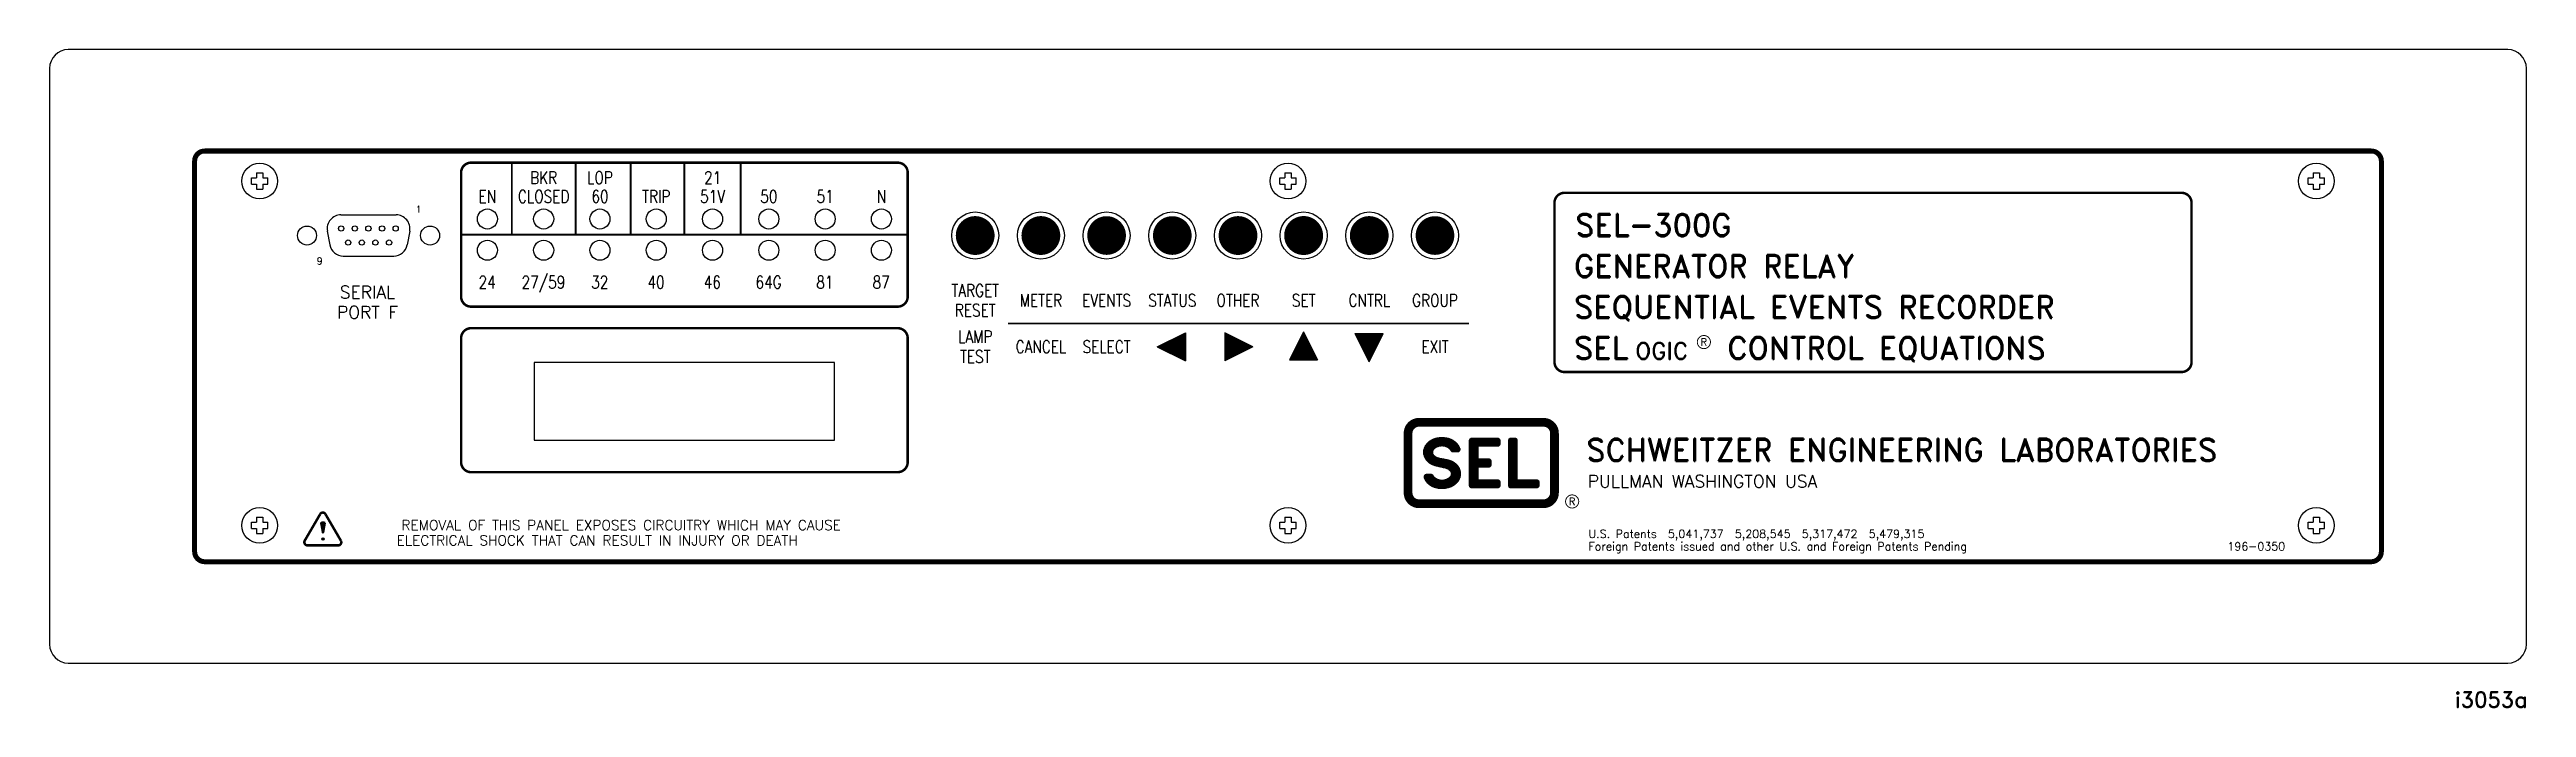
# Model space of a CAD drawing. Extents: x 1.8 to 21.6, y 5.9 to 11.2.
import ezdxf
from ezdxf.enums import TextEntityAlignment as Align

# ---------------------------------------------------------------- set-up
doc = ezdxf.new("R2010")
doc.units = 0
doc.header["$LTSCALE"] = 1.21
doc.header["$MEASUREMENT"] = 0
doc.layers.get('0').update_dxf_attribs({"linetype": 'CONTINUOUS'})
doc.layers.add('DWG', color=7, linetype='CONTINUOUS')
doc.styles.add('ROMAND', font='ROMAND', dxfattribs={"width": 0.875})
doc.styles.add('ROMANS', font='ROMANS')

msp = doc.modelspace()

# ---------------------------------------------------------------- texts
at = {"style": 'ROMAND', "width": 0.8}
for s, p in [('BKR', (5.8, 10.127)), ('LOP', (6.25, 10.127)), ('21', (7.151, 10.127)), ('EN', (5.35, 9.977)), ('CLOSED', (5.8, 9.977)), ('60', (6.25, 9.977)), ('TRIP', (6.7, 9.977)), ('51V', (7.15, 9.977)), ('50', (7.6, 9.977)), ('51', (8.05, 9.977)), ('N', (8.5, 9.977)), ('24', (5.348, 9.292)), ('27/59', (5.798, 9.292)), ('32', (6.248, 9.292)), ('40', (6.698, 9.292)), ('46', (7.148, 9.292)), ('64G', (7.598, 9.292)), ('81', (8.048, 9.292)), ('87', (8.498, 9.292))]:
    msp.add_text(s, height=0.1, dxfattribs=at).set_placement(p, align=Align.CENTER)
at = {"linetype": 'CONTINUOUS'}
for s, height, style, p in [('1', 0.055, 'ROMANS', (4.801, 9.898)), ('9', 0.055, 'ROMANS', (4.01, 9.484)), ('SERIAL', 0.1, 'ROMAND', (4.391, 9.213)), ('PORT F', 0.1, 'ROMAND', (4.392, 9.052)), ('REMOVAL OF THIS PANEL EXPOSES CIRCUITRY WHICH MAY CAUSE ', 0.08, 'ROMAND', (6.447, 7.362)), ('ELECTRICAL SHOCK THAT CAN RESULT IN INJURY OR DEATH', 0.08, 'ROMAND', (6.228, 7.24))]:
    msp.add_text(s, height=height, dxfattribs=dict(at, style=style)).set_placement(p, align=Align.CENTER)
for s, height, style, p in [('SEL-300G', 0.18, 'ROMAND', (14.046, 9.708)), ('GENERATOR RELAY', 0.18, 'ROMAND', (14.037, 9.381)), ('SEQUENTIAL EVENTS RECORDER', 0.18, 'ROMAND', (14.037, 9.054)), ('SEL', 0.18, 'ROMAND', (14.036, 8.727)), ('OGIC', 0.135, 'ROMAND', (14.526, 8.726)), ('CONTROL EQUATIONS', 0.18, 'ROMAND', (15.262, 8.727)), ('SCHWEITZER ENGINEERING LABORATORIES', 0.18, 'ROMAND', (14.134, 7.913)), ('PULLMAN WASHINGTON USA', 0.1, 'ROMAND', (14.146, 7.702)), ('196-0350', 0.065, 'ROMANS', (19.259, 7.2))]:
    msp.add_text(s, height=height, dxfattribs=dict(at, style=style)).set_placement(p)
at = {"linetype": 'CONTINUOUS', "style": 'ROMAND', "width": 0.8}
for s, p in [('TARGET', (9.25, 9.226)), ('RESET', (9.25, 9.068)), ('METER', (9.775, 9.147)), ('EVENTS', (10.3, 9.147)), ('STATUS', (10.825, 9.147)), ('OTHER', (11.35, 9.147)), ('SET', (11.875, 9.147)), ('CNTRL', (12.4, 9.147)), ('GROUP', (12.925, 9.147)), ('LAMP', (9.25, 8.857)), ('TEST', (9.25, 8.699)), ('CANCEL', (9.775, 8.777)), ('SELECT', (10.3, 8.777)), ('EXIT', (12.925, 8.777))]:
    msp.add_text(s, height=0.1, dxfattribs=at).set_placement(p, align=Align.CENTER)
at = {"style": 'ROMANS'}
for p in [(15.075, 8.864), (14.021, 7.591)]:
    msp.add_text('R', height=0.0575, dxfattribs=at).set_placement(p, align=Align.MIDDLE)
for s, p in [('U.S. Patents  5,041,737  5,208,545  5,317,472  5,479,315', (14.152, 7.3)), ('Foreign Patents issued and other U.S. and Foreign Patents Pending', (14.152, 7.2))]:
    msp.add_text(s, height=0.065, dxfattribs=at).set_placement(p)
at = {"layer": 'DWG', "style": 'ROMAND'}
msp.add_text('i3053a', height=0.125, dxfattribs=at).set_placement((21.66, 5.946), align=Align.RIGHT)

# ---------------------------------------------------------------- linework, layer by layer
for p, q in [((21.5, 11.2), (2, 11.2)), ((1.85, 11.05), (1.85, 6.45)), ((21.65, 6.45), (21.65, 11.05)), ((2, 6.3), (21.5, 6.3))]:
    msp.add_line(p, q)
at = {"linetype": 'CONTINUOUS'}
for p, q in [((3.465, 10.175), (3.505, 10.175)), ((3.465, 10.125), (3.465, 10.175)), ((3.465, 10.125), (3.505, 10.125)), ((3.505, 10.215), (3.555, 10.215)), ((3.505, 10.215), (3.505, 10.175)), ((3.505, 10.125), (3.505, 10.085)), ((3.555, 10.215), (3.555, 10.175)), ((3.555, 10.175), (3.595, 10.175)), ((3.555, 10.125), (3.555, 10.085)), ((3.555, 10.125), (3.595, 10.125)), ((3.595, 10.125), (3.595, 10.175)), ((11.685, 10.175), (11.725, 10.175)), ((11.685, 10.125), (11.685, 10.175)), ((11.685, 10.125), (11.725, 10.125)), ((11.725, 10.215), (11.775, 10.215)), ((11.725, 10.215), (11.725, 10.175)), ((11.725, 10.125), (11.725, 10.085)), ((11.775, 10.215), (11.775, 10.175)), ((11.775, 10.175), (11.815, 10.175)), ((11.775, 10.125), (11.775, 10.085)), ((11.775, 10.125), (11.815, 10.125)), ((11.815, 10.125), (11.815, 10.175)), ((19.905, 10.175), (19.945, 10.175)), ((19.905, 10.125), (19.905, 10.175)), ((19.905, 10.125), (19.945, 10.125)), ((19.945, 10.215), (19.995, 10.215)), ((19.945, 10.215), (19.945, 10.175)), ((19.945, 10.125), (19.945, 10.085)), ((19.995, 10.215), (19.995, 10.175)), ((19.995, 10.175), (20.035, 10.175)), ((19.995, 10.125), (19.995, 10.085)), ((19.995, 10.125), (20.035, 10.125)), ((20.035, 10.125), (20.035, 10.175)), ((3.505, 10.085), (3.555, 10.085)), ((11.725, 10.085), (11.775, 10.085)), ((19.945, 10.085), (19.995, 10.085)), ((10.705, 8.827), (10.93, 8.939)), ((10.93, 8.939), (10.93, 8.714)), ((11.245, 8.939), (11.245, 8.714)), ((11.47, 8.827), (11.245, 8.939)), ((11.875, 8.947), (11.762, 8.722)), ((11.875, 8.947), (11.987, 8.722)), ((12.287, 8.932), (12.512, 8.932)), ((12.4, 8.707), (12.287, 8.932)), ((12.4, 8.707), (12.512, 8.932)), ((10.705, 8.827), (10.93, 8.714)), ((11.47, 8.827), (11.245, 8.714)), ((11.762, 8.722), (11.987, 8.722)), ((12.836, 7.972), (12.836, 7.996)), ((12.837, 7.965), (12.837, 8.003)), ((12.838, 7.96), (12.838, 8.009)), ((12.84, 7.956), (12.84, 8.013)), ((12.841, 7.952), (12.841, 8.016)), ((12.842, 7.949), (12.842, 8.02)), ((12.843, 7.946), (12.843, 8.023)), ((12.844, 7.944), (12.844, 8.026)), ((12.846, 7.941), (12.846, 8.028)), ((12.847, 7.939), (12.847, 8.03)), ((12.848, 7.937), (12.848, 8.033)), ((12.849, 7.935), (12.849, 8.035)), ((12.85, 7.933), (12.85, 8.037)), ((12.852, 7.931), (12.852, 8.039)), ((12.853, 7.929), (12.853, 8.041)), ((12.854, 7.927), (12.854, 8.042)), ((12.855, 7.925), (12.855, 8.044)), ((12.857, 7.924), (12.857, 8.046)), ((12.858, 7.922), (12.858, 8.047)), ((12.859, 7.921), (12.859, 8.049)), ((12.86, 7.919), (12.86, 8.05)), ((12.861, 7.918), (12.861, 8.052)), ((12.863, 7.916), (12.863, 8.053)), ((12.864, 7.915), (12.864, 8.055)), ((12.865, 7.914), (12.865, 8.056)), ((12.866, 7.912), (12.866, 8.057)), ((12.867, 7.911), (12.867, 8.059)), ((12.869, 7.91), (12.869, 8.06)), ((12.87, 7.909), (12.87, 8.061)), ((12.871, 7.907), (12.871, 8.062)), ((12.872, 7.906), (12.872, 8.063)), ((12.873, 7.905), (12.873, 8.065)), ((12.875, 7.904), (12.875, 8.066)), ((12.876, 7.903), (12.876, 8.067)), ((12.877, 7.902), (12.877, 8.068)), ((12.878, 7.901), (12.878, 8.069)), ((12.879, 7.9), (12.879, 8.07)), ((12.881, 7.899), (12.881, 8.071)), ((12.882, 7.898), (12.882, 8.072)), ((12.883, 7.897), (12.883, 8.073)), ((12.884, 7.896), (12.884, 8.074)), ((12.885, 7.895), (12.885, 8.074)), ((12.887, 7.894), (12.887, 8.075)), ((12.888, 7.894), (12.888, 8.076)), ((12.889, 7.893), (12.889, 8.077)), ((12.89, 7.892), (12.89, 8.078)), ((12.891, 7.891), (12.891, 8.079)), ((12.893, 7.89), (12.893, 8.079)), ((12.894, 7.89), (12.894, 8.08)), ((12.895, 7.889), (12.895, 8.081)), ((12.896, 7.888), (12.896, 8.082)), ((12.897, 7.888), (12.897, 8.082)), ((12.899, 7.887), (12.899, 8.083)), ((12.9, 7.886), (12.9, 8.084)), ((12.901, 7.886), (12.901, 8.084)), ((12.902, 7.885), (12.902, 8.085)), ((12.903, 7.884), (12.903, 8.086)), ((12.905, 7.884), (12.905, 8.086)), ((12.906, 7.883), (12.906, 8.087)), ((12.907, 7.883), (12.907, 8.088)), ((12.908, 7.992), (12.908, 8.088)), ((12.908, 7.882), (12.908, 7.976)), ((12.909, 7.996), (12.909, 8.089)), ((12.909, 7.882), (12.909, 7.972)), ((12.911, 7.998), (12.911, 8.089)), ((12.911, 7.881), (12.911, 7.969)), ((12.912, 8.001), (12.912, 8.09)), ((12.912, 7.881), (12.912, 7.967)), ((12.913, 8.003), (12.913, 8.09)), ((12.913, 7.88), (12.913, 7.965)), ((12.914, 8.004), (12.914, 8.091)), ((12.914, 7.88), (12.914, 7.964)), ((12.915, 8.006), (12.915, 8.091)), ((12.915, 7.879), (12.915, 7.962)), ((12.917, 8.007), (12.917, 8.092)), ((12.917, 7.879), (12.917, 7.961)), ((12.918, 8.009), (12.918, 8.092)), ((12.918, 7.878), (12.918, 7.959)), ((12.919, 8.01), (12.919, 8.093)), ((12.919, 7.878), (12.919, 7.958)), ((12.92, 8.011), (12.92, 8.093)), ((12.92, 7.877), (12.92, 7.957)), ((12.922, 8.012), (12.922, 8.094)), ((12.922, 7.877), (12.922, 7.956)), ((12.923, 8.014), (12.923, 8.094)), ((12.923, 7.876), (12.923, 7.955)), ((12.924, 8.015), (12.924, 8.095)), ((12.924, 7.876), (12.924, 7.954)), ((12.925, 8.016), (12.925, 8.095)), ((12.925, 7.876), (12.925, 7.953)), ((12.926, 8.016), (12.926, 8.096)), ((12.926, 7.875), (12.926, 7.952)), ((12.928, 8.017), (12.928, 8.096)), ((12.928, 7.875), (12.928, 7.951)), ((12.929, 8.018), (12.929, 8.096)), ((12.929, 7.874), (12.929, 7.95)), ((12.93, 8.019), (12.93, 8.097)), ((12.93, 7.874), (12.93, 7.949)), ((12.931, 8.02), (12.931, 8.097)), ((12.931, 7.874), (12.931, 7.949)), ((12.932, 8.02), (12.932, 8.097)), ((12.932, 7.873), (12.932, 7.948)), ((12.934, 8.021), (12.934, 8.098)), ((12.934, 7.873), (12.934, 7.947)), ((12.935, 8.021), (12.935, 8.098)), ((12.935, 7.873), (12.935, 7.947)), ((12.936, 8.022), (12.936, 8.098)), ((12.936, 7.872), (12.936, 7.946)), ((12.937, 8.023), (12.937, 8.099)), ((12.937, 7.872), (12.937, 7.946)), ((12.938, 8.023), (12.938, 8.099)), ((12.938, 7.872), (12.938, 7.945)), ((12.94, 8.024), (12.94, 8.099)), ((12.94, 7.871), (12.94, 7.945)), ((12.941, 8.024), (12.941, 8.1)), ((12.941, 7.871), (12.941, 7.944)), ((12.942, 8.025), (12.942, 8.1)), ((12.942, 7.871), (12.942, 7.944)), ((12.943, 8.025), (12.943, 8.1)), ((12.943, 7.87), (12.943, 7.943)), ((12.944, 8.026), (12.944, 8.1)), ((12.944, 7.87), (12.944, 7.943)), ((12.946, 8.026), (12.946, 8.101)), ((12.946, 7.87), (12.946, 7.943)), ((12.947, 8.026), (12.947, 8.101)), ((12.947, 7.87), (12.947, 7.942)), ((12.948, 8.027), (12.948, 8.101)), ((12.948, 7.869), (12.948, 7.942)), ((12.949, 8.027), (12.949, 8.101)), ((12.949, 7.869), (12.949, 7.942)), ((12.95, 8.027), (12.95, 8.102)), ((12.95, 7.869), (12.95, 7.941)), ((12.952, 8.028), (12.952, 8.102)), ((12.952, 7.868), (12.952, 7.941)), ((12.953, 8.028), (12.953, 8.102)), ((12.953, 7.868), (12.953, 7.941)), ((12.954, 8.028), (12.954, 8.102)), ((12.954, 7.868), (12.954, 7.94)), ((12.955, 8.029), (12.955, 8.102)), ((12.955, 7.868), (12.955, 7.94)), ((12.956, 8.029), (12.956, 8.103)), ((12.956, 7.867), (12.956, 7.94)), ((12.958, 8.029), (12.958, 8.103)), ((12.958, 7.867), (12.958, 7.939)), ((12.959, 8.03), (12.959, 8.103)), ((12.959, 7.867), (12.959, 7.939)), ((12.96, 8.03), (12.96, 8.103)), ((12.96, 7.867), (12.96, 7.939)), ((12.961, 8.03), (12.961, 8.103)), ((12.961, 7.866), (12.961, 7.939)), ((12.962, 8.03), (12.962, 8.103)), ((12.962, 7.866), (12.962, 7.938)), ((12.964, 8.03), (12.964, 8.104)), ((12.964, 7.866), (12.964, 7.938)), ((12.965, 8.031), (12.965, 8.104)), ((12.965, 7.865), (12.965, 7.938)), ((12.966, 8.031), (12.966, 8.104)), ((12.966, 7.865), (12.966, 7.938)), ((12.967, 8.031), (12.967, 8.104)), ((12.967, 7.865), (12.967, 7.937)), ((12.968, 8.031), (12.968, 8.104)), ((12.968, 7.865), (12.968, 7.937)), ((12.97, 8.031), (12.97, 8.104)), ((12.97, 7.864), (12.97, 7.937)), ((12.971, 8.031), (12.971, 8.104)), ((12.971, 7.864), (12.971, 7.937)), ((12.972, 8.031), (12.972, 8.104)), ((12.972, 7.864), (12.972, 7.936)), ((12.973, 8.032), (12.973, 8.104)), ((12.973, 7.864), (12.973, 7.936)), ((12.974, 8.032), (12.974, 8.104)), ((12.974, 7.863), (12.974, 7.936)), ((12.976, 8.032), (12.976, 8.104)), ((12.976, 7.863), (12.976, 7.936)), ((12.977, 8.032), (12.977, 8.104)), ((12.977, 7.863), (12.977, 7.936)), ((12.978, 8.032), (12.978, 8.104)), ((12.978, 7.863), (12.978, 7.935)), ((12.979, 8.032), (12.979, 8.104)), ((12.979, 7.862), (12.979, 7.935)), ((12.98, 8.032), (12.98, 8.104)), ((12.98, 7.862), (12.98, 7.935)), ((12.982, 8.032), (12.982, 8.104)), ((12.982, 7.862), (12.982, 7.935)), ((12.983, 8.032), (12.983, 8.104)), ((12.983, 7.862), (12.983, 7.935)), ((12.984, 8.032), (12.984, 8.104)), ((12.984, 7.861), (12.984, 7.934)), ((12.985, 8.032), (12.985, 8.104)), ((12.985, 7.861), (12.985, 7.934)), ((12.986, 8.032), (12.986, 8.104)), ((12.986, 7.861), (12.986, 7.934)), ((12.988, 8.032), (12.988, 8.104)), ((12.988, 7.861), (12.988, 7.934)), ((12.989, 8.032), (12.989, 8.104)), ((12.989, 7.86), (12.989, 7.933)), ((12.99, 8.032), (12.99, 8.104)), ((12.99, 7.86), (12.99, 7.933)), ((12.991, 8.032), (12.991, 8.104)), ((12.991, 7.86), (12.991, 7.933)), ((12.993, 8.031), (12.993, 8.104)), ((12.993, 7.86), (12.993, 7.933)), ((12.994, 8.031), (12.994, 8.104)), ((12.994, 7.859), (12.994, 7.933)), ((12.995, 8.031), (12.995, 8.104)), ((12.995, 7.859), (12.995, 7.932)), ((12.996, 8.031), (12.996, 8.104)), ((12.996, 7.859), (12.996, 7.932)), ((12.997, 8.031), (12.997, 8.104)), ((12.997, 7.858), (12.997, 7.932)), ((12.999, 8.031), (12.999, 8.104)), ((12.999, 7.858), (12.999, 7.932)), ((13, 8.031), (13, 8.103)), ((13, 7.858), (13, 7.932)), ((13.001, 8.03), (13.001, 8.103)), ((13.001, 7.858), (13.001, 7.931)), ((13.002, 8.03), (13.002, 8.103)), ((13.002, 7.857), (13.002, 7.931)), ((13.003, 8.03), (13.003, 8.103)), ((13.003, 7.857), (13.003, 7.931)), ((13.005, 8.03), (13.005, 8.103)), ((13.005, 7.857), (13.005, 7.931)), ((13.006, 8.03), (13.006, 8.103)), ((13.006, 7.856), (13.006, 7.93)), ((13.007, 8.029), (13.007, 8.103)), ((13.007, 7.856), (13.007, 7.93)), ((13.008, 8.029), (13.008, 8.102)), ((13.008, 7.856), (13.008, 7.93)), ((13.009, 8.029), (13.009, 8.102)), ((13.009, 7.856), (13.009, 7.93)), ((13.011, 8.028), (13.011, 8.102)), ((13.011, 7.855), (13.011, 7.929)), ((13.012, 8.028), (13.012, 8.102)), ((13.012, 7.855), (13.012, 7.929)), ((13.013, 8.028), (13.013, 8.102)), ((13.013, 7.854), (13.013, 7.929)), ((13.014, 8.027), (13.014, 8.101)), ((13.014, 7.854), (13.014, 7.929)), ((13.015, 8.027), (13.015, 8.101)), ((13.015, 7.854), (13.015, 7.928)), ((13.017, 8.027), (13.017, 8.101)), ((13.017, 7.853), (13.017, 7.928)), ((13.018, 8.026), (13.018, 8.101)), ((13.018, 7.853), (13.018, 7.928)), ((13.019, 8.026), (13.019, 8.1)), ((13.019, 7.853), (13.019, 7.928)), ((13.02, 8.025), (13.02, 8.1)), ((13.02, 7.852), (13.02, 7.927)), ((13.021, 8.025), (13.021, 8.1)), ((13.021, 7.852), (13.021, 7.927)), ((13.023, 8.025), (13.023, 8.1)), ((13.023, 7.851), (13.023, 7.927)), ((13.024, 8.024), (13.024, 8.099)), ((13.024, 7.851), (13.024, 7.927)), ((13.025, 8.023), (13.025, 8.099)), ((13.025, 7.85), (13.025, 7.926)), ((13.026, 8.023), (13.026, 8.099)), ((13.026, 7.85), (13.026, 7.926)), ((13.027, 8.022), (13.027, 8.098)), ((13.027, 7.849), (13.027, 7.926)), ((13.029, 8.022), (13.029, 8.098)), ((13.029, 7.849), (13.029, 7.925)), ((13.03, 8.021), (13.03, 8.098)), ((13.03, 7.848), (13.03, 7.925)), ((13.031, 8.02), (13.031, 8.097)), ((13.031, 7.848), (13.031, 7.925)), ((13.032, 8.02), (13.032, 8.097)), ((13.032, 7.847), (13.032, 7.924)), ((13.033, 8.019), (13.033, 8.097)), ((13.033, 7.846), (13.033, 7.924)), ((13.035, 8.018), (13.035, 8.096)), ((13.035, 7.846), (13.035, 7.924)), ((13.036, 8.017), (13.036, 8.096)), ((13.036, 7.845), (13.036, 7.923)), ((13.037, 8.016), (13.037, 8.096)), ((13.037, 7.844), (13.037, 7.923)), ((13.038, 8.015), (13.038, 8.095)), ((13.038, 7.843), (13.038, 7.923)), ((13.039, 8.014), (13.039, 8.095)), ((13.039, 7.842), (13.039, 7.922)), ((13.041, 8.013), (13.041, 8.094)), ((13.041, 7.842), (13.041, 7.922)), ((13.042, 8.012), (13.042, 8.094)), ((13.042, 7.841), (13.042, 7.922)), ((13.043, 8.011), (13.043, 8.093)), ((13.043, 7.84), (13.043, 7.921)), ((13.044, 8.01), (13.044, 8.093)), ((13.044, 7.839), (13.044, 7.921)), ((13.045, 8.009), (13.045, 8.092)), ((13.045, 7.837), (13.045, 7.92)), ((13.047, 8.008), (13.047, 8.092)), ((13.048, 8.006), (13.048, 8.091)), ((13.049, 8.005), (13.049, 8.091)), ((13.05, 8.003), (13.05, 8.09)), ((13.051, 8.001), (13.051, 8.09)), ((13.053, 8), (13.053, 8.089)), ((13.054, 7.998), (13.054, 8.089)), ((13.055, 7.996), (13.055, 8.088)), ((13.056, 7.995), (13.056, 8.088)), ((13.058, 7.993), (13.058, 8.087)), ((13.059, 7.992), (13.059, 8.086)), ((13.06, 7.99), (13.06, 8.086)), ((13.061, 7.989), (13.061, 8.085)), ((13.062, 7.988), (13.062, 8.085)), ((13.064, 7.988), (13.064, 8.084)), ((13.065, 7.987), (13.065, 8.083)), ((13.066, 7.986), (13.066, 8.083)), ((13.067, 7.986), (13.067, 8.082)), ((13.068, 7.985), (13.068, 8.081)), ((13.07, 7.985), (13.07, 8.08)), ((13.071, 7.985), (13.071, 8.08)), ((13.072, 7.984), (13.072, 8.079)), ((13.073, 7.984), (13.073, 8.078)), ((13.074, 7.984), (13.074, 8.077)), ((13.076, 7.984), (13.076, 8.076)), ((13.077, 7.984), (13.077, 8.076)), ((13.078, 7.984), (13.078, 8.075)), ((13.079, 7.984), (13.079, 8.074)), ((13.08, 7.984), (13.08, 8.073)), ((13.082, 7.984), (13.082, 8.072)), ((13.083, 7.984), (13.083, 8.071)), ((13.084, 7.984), (13.084, 8.07)), ((13.085, 7.984), (13.085, 8.069)), ((13.086, 7.984), (13.086, 8.068)), ((13.088, 7.984), (13.088, 8.067)), ((13.089, 7.984), (13.089, 8.066)), ((13.09, 7.984), (13.09, 8.065)), ((13.091, 7.984), (13.091, 8.064)), ((13.092, 7.984), (13.092, 8.063)), ((13.094, 7.984), (13.094, 8.062)), ((13.095, 7.984), (13.095, 8.061)), ((13.096, 7.984), (13.096, 8.06)), ((13.097, 7.984), (13.097, 8.058)), ((13.098, 7.984), (13.098, 8.057)), ((13.1, 7.984), (13.1, 8.056)), ((13.101, 7.984), (13.101, 8.055)), ((13.102, 7.984), (13.102, 8.053)), ((13.103, 7.984), (13.103, 8.052)), ((13.104, 7.984), (13.104, 8.05)), ((13.106, 7.984), (13.106, 8.049)), ((13.107, 7.985), (13.107, 8.047)), ((13.108, 7.985), (13.108, 8.046)), ((13.109, 7.985), (13.109, 8.044)), ((13.11, 7.986), (13.11, 8.042)), ((13.112, 7.986), (13.112, 8.04)), ((13.113, 7.987), (13.113, 8.039)), ((13.114, 7.987), (13.114, 8.037)), ((13.115, 7.988), (13.115, 8.034)), ((13.116, 7.989), (13.116, 8.032)), ((13.118, 7.99), (13.118, 8.03)), ((13.119, 7.991), (13.119, 8.028)), ((13.12, 7.993), (13.12, 8.025)), ((13.121, 7.994), (13.121, 8.023)), ((13.122, 7.996), (13.122, 8.02)), ((13.124, 7.999), (13.124, 8.017)), ((13.125, 8.002), (13.125, 8.014)), ((13.202, 7.715), (13.202, 8.081)), ((13.203, 7.712), (13.203, 8.085)), ((13.204, 7.709), (13.204, 8.087)), ((13.206, 7.707), (13.206, 8.089)), ((13.207, 7.706), (13.207, 8.091)), ((13.208, 7.704), (13.208, 8.092)), ((13.209, 7.703), (13.209, 8.093)), ((13.21, 7.702), (13.21, 8.094)), ((13.211, 7.701), (13.211, 8.095)), ((13.213, 7.7), (13.213, 8.096)), ((13.214, 7.7), (13.214, 8.096)), ((13.215, 7.699), (13.215, 8.097)), ((13.216, 7.699), (13.216, 8.097)), ((13.217, 7.698), (13.217, 8.098)), ((13.218, 7.698), (13.218, 8.098)), ((13.22, 7.698), (13.22, 8.099)), ((13.221, 7.697), (13.221, 8.099)), ((13.222, 7.697), (13.222, 8.099)), ((13.223, 7.697), (13.223, 8.099)), ((13.224, 7.697), (13.224, 8.099)), ((13.225, 7.697), (13.225, 8.099)), ((13.227, 7.697), (13.227, 8.099)), ((13.228, 7.697), (13.228, 8.099)), ((13.229, 7.697), (13.229, 8.099)), ((13.23, 7.697), (13.23, 8.099)), ((13.231, 7.697), (13.231, 8.099)), ((13.233, 7.697), (13.233, 8.099)), ((13.234, 7.697), (13.234, 8.099)), ((13.235, 7.697), (13.235, 8.099)), ((13.236, 7.697), (13.236, 8.099)), ((13.237, 7.697), (13.237, 8.099)), ((13.238, 7.697), (13.238, 8.099)), ((13.24, 7.697), (13.24, 8.099)), ((13.241, 7.697), (13.241, 8.099)), ((13.242, 7.697), (13.242, 8.099)), ((13.243, 7.697), (13.243, 8.099)), ((13.244, 7.697), (13.244, 8.099)), ((13.245, 7.697), (13.245, 8.099)), ((13.247, 7.697), (13.247, 8.099)), ((13.248, 7.697), (13.248, 8.099)), ((13.249, 7.697), (13.249, 8.099)), ((13.25, 7.697), (13.25, 8.099)), ((13.251, 7.697), (13.251, 8.099)), ((13.252, 7.697), (13.252, 8.099)), ((13.254, 7.697), (13.254, 8.099)), ((13.255, 7.697), (13.255, 8.099)), ((13.256, 7.697), (13.256, 8.099)), ((13.257, 7.697), (13.257, 8.099)), ((13.258, 7.697), (13.258, 8.099)), ((13.26, 7.697), (13.26, 8.099)), ((13.261, 7.697), (13.261, 8.099)), ((13.262, 7.697), (13.262, 8.099)), ((13.263, 7.697), (13.263, 8.099)), ((13.264, 7.697), (13.264, 8.099)), ((13.265, 7.697), (13.265, 8.099)), ((13.267, 7.697), (13.267, 8.099)), ((13.268, 7.697), (13.268, 8.099)), ((13.269, 7.697), (13.269, 8.099)), ((13.27, 7.697), (13.27, 8.099)), ((13.271, 7.697), (13.271, 8.099)), ((13.272, 8.029), (13.272, 8.099)), ((13.272, 7.863), (13.272, 7.933)), ((13.274, 8.029), (13.274, 8.099)), ((13.274, 7.863), (13.274, 7.933)), ((13.275, 8.029), (13.275, 8.099)), ((13.275, 7.863), (13.275, 7.933)), ((13.276, 8.029), (13.276, 8.099)), ((13.276, 7.863), (13.276, 7.933)), ((13.277, 8.029), (13.277, 8.099)), ((13.277, 7.863), (13.277, 7.933)), ((13.278, 8.029), (13.278, 8.099)), ((13.278, 7.863), (13.278, 7.933)), ((13.279, 8.029), (13.279, 8.099)), ((13.279, 7.863), (13.279, 7.933)), ((13.281, 8.029), (13.281, 8.099)), ((13.281, 7.863), (13.281, 7.933)), ((13.282, 8.029), (13.282, 8.099)), ((13.282, 7.863), (13.282, 7.933)), ((13.283, 8.029), (13.283, 8.099)), ((13.283, 7.863), (13.283, 7.933)), ((13.284, 8.029), (13.284, 8.099)), ((13.284, 7.863), (13.284, 7.933)), ((13.285, 8.029), (13.285, 8.099)), ((13.285, 7.863), (13.285, 7.933)), ((13.287, 8.029), (13.287, 8.099)), ((13.287, 7.863), (13.287, 7.933)), ((13.288, 8.029), (13.288, 8.099)), ((13.288, 7.863), (13.288, 7.933)), ((13.289, 8.029), (13.289, 8.099)), ((13.289, 7.863), (13.289, 7.933)), ((13.29, 8.029), (13.29, 8.099)), ((13.29, 7.863), (13.29, 7.933)), ((13.291, 8.029), (13.291, 8.099)), ((13.291, 7.863), (13.291, 7.933)), ((13.292, 8.029), (13.292, 8.099)), ((13.292, 7.863), (13.292, 7.933)), ((13.294, 8.029), (13.294, 8.099)), ((13.294, 7.863), (13.294, 7.933)), ((13.295, 8.029), (13.295, 8.099)), ((13.295, 7.863), (13.295, 7.933)), ((13.296, 8.029), (13.296, 8.099)), ((13.296, 7.863), (13.296, 7.933)), ((13.297, 8.029), (13.297, 8.099)), ((13.297, 7.863), (13.297, 7.933)), ((13.298, 8.029), (13.298, 8.099)), ((13.298, 7.863), (13.298, 7.933)), ((13.299, 8.029), (13.299, 8.099)), ((13.299, 7.863), (13.299, 7.933)), ((13.301, 8.029), (13.301, 8.099)), ((13.301, 7.863), (13.301, 7.933)), ((13.302, 8.029), (13.302, 8.099)), ((13.302, 7.863), (13.302, 7.933)), ((13.303, 8.029), (13.303, 8.099)), ((13.303, 7.863), (13.303, 7.933)), ((13.304, 8.029), (13.304, 8.099)), ((13.304, 7.863), (13.304, 7.933)), ((13.305, 8.029), (13.305, 8.099)), ((13.305, 7.863), (13.305, 7.933)), ((13.306, 8.029), (13.306, 8.099)), ((13.306, 7.863), (13.306, 7.933)), ((13.308, 8.029), (13.308, 8.099)), ((13.308, 7.863), (13.308, 7.933)), ((13.309, 8.029), (13.309, 8.099)), ((13.309, 7.863), (13.309, 7.933)), ((13.31, 8.029), (13.31, 8.099)), ((13.31, 7.863), (13.31, 7.933)), ((13.311, 8.029), (13.311, 8.099)), ((13.311, 7.863), (13.311, 7.933)), ((13.312, 8.029), (13.312, 8.099)), ((13.312, 7.863), (13.312, 7.933)), ((13.313, 8.029), (13.313, 8.099)), ((13.313, 7.863), (13.313, 7.933)), ((13.315, 8.029), (13.315, 8.099)), ((13.315, 7.863), (13.315, 7.933)), ((13.316, 8.029), (13.316, 8.099)), ((13.316, 7.863), (13.316, 7.933)), ((13.317, 8.029), (13.317, 8.099)), ((13.317, 7.863), (13.317, 7.933)), ((13.318, 8.029), (13.318, 8.099)), ((13.318, 7.863), (13.318, 7.933)), ((13.319, 8.029), (13.319, 8.099)), ((13.319, 7.863), (13.319, 7.933)), ((13.321, 8.029), (13.321, 8.099)), ((13.321, 7.863), (13.321, 7.933)), ((13.322, 8.029), (13.322, 8.099)), ((13.322, 7.863), (13.322, 7.933)), ((13.323, 8.029), (13.323, 8.099)), ((13.323, 7.863), (13.323, 7.933)), ((13.324, 8.029), (13.324, 8.099)), ((13.324, 7.863), (13.324, 7.933)), ((13.325, 8.029), (13.325, 8.099)), ((13.325, 7.863), (13.325, 7.933)), ((13.326, 8.029), (13.326, 8.099)), ((13.326, 7.863), (13.326, 7.933)), ((13.328, 8.029), (13.328, 8.099)), ((13.328, 7.863), (13.328, 7.933)), ((13.329, 8.029), (13.329, 8.099)), ((13.329, 7.863), (13.329, 7.933)), ((13.33, 8.029), (13.33, 8.099)), ((13.33, 7.863), (13.33, 7.933)), ((13.331, 8.029), (13.331, 8.099)), ((13.331, 7.863), (13.331, 7.933)), ((13.332, 8.029), (13.332, 8.099)), ((13.332, 7.863), (13.332, 7.933)), ((13.333, 8.029), (13.333, 8.099)), ((13.333, 7.863), (13.333, 7.933)), ((13.335, 8.029), (13.335, 8.099)), ((13.335, 7.863), (13.335, 7.933)), ((13.336, 8.029), (13.336, 8.099)), ((13.336, 7.863), (13.336, 7.933)), ((13.337, 8.029), (13.337, 8.099)), ((13.337, 7.863), (13.337, 7.933)), ((13.338, 8.029), (13.338, 8.099)), ((13.338, 7.863), (13.338, 7.933)), ((13.339, 8.029), (13.339, 8.099)), ((13.339, 7.863), (13.339, 7.933)), ((13.34, 8.029), (13.34, 8.099)), ((13.34, 7.863), (13.34, 7.933)), ((13.342, 8.029), (13.342, 8.099)), ((13.342, 7.863), (13.342, 7.933)), ((13.343, 8.029), (13.343, 8.099)), ((13.343, 7.863), (13.343, 7.933)), ((13.344, 8.029), (13.344, 8.099)), ((13.344, 7.863), (13.344, 7.933)), ((13.345, 8.029), (13.345, 8.099)), ((13.345, 7.863), (13.345, 7.933)), ((13.346, 8.029), (13.346, 8.099)), ((13.346, 7.863), (13.346, 7.933)), ((13.348, 8.029), (13.348, 8.099)), ((13.348, 7.863), (13.348, 7.933)), ((13.349, 8.029), (13.349, 8.099)), ((13.349, 7.863), (13.349, 7.933)), ((13.35, 8.029), (13.35, 8.099)), ((13.35, 7.863), (13.35, 7.933)), ((13.351, 8.029), (13.351, 8.099)), ((13.351, 7.863), (13.351, 7.933)), ((13.352, 8.029), (13.352, 8.099)), ((13.352, 7.863), (13.352, 7.933)), ((13.353, 8.029), (13.353, 8.099)), ((13.353, 7.863), (13.353, 7.933)), ((13.355, 8.029), (13.355, 8.099)), ((13.355, 7.863), (13.355, 7.933)), ((13.356, 8.029), (13.356, 8.099)), ((13.356, 7.863), (13.356, 7.933)), ((13.357, 8.029), (13.357, 8.099)), ((13.357, 7.863), (13.357, 7.933)), ((13.358, 8.029), (13.358, 8.099)), ((13.358, 7.864), (13.358, 7.932)), ((13.359, 8.029), (13.359, 8.099)), ((13.359, 7.864), (13.359, 7.932)), ((13.36, 8.029), (13.36, 8.099)), ((13.36, 7.864), (13.36, 7.932)), ((13.362, 8.029), (13.362, 8.099)), ((13.362, 7.865), (13.362, 7.931)), ((13.363, 8.029), (13.363, 8.099)), ((13.363, 7.866), (13.363, 7.931)), ((13.364, 8.029), (13.364, 8.099)), ((13.364, 7.866), (13.364, 7.93)), ((13.365, 8.029), (13.365, 8.099)), ((13.365, 7.867), (13.365, 7.929)), ((13.366, 8.029), (13.366, 8.099)), ((13.366, 7.868), (13.366, 7.928)), ((13.367, 8.029), (13.367, 8.099)), ((13.367, 7.869), (13.367, 7.927)), ((13.369, 8.029), (13.369, 8.099)), ((13.369, 7.87), (13.369, 7.926)), ((13.37, 8.029), (13.37, 8.099)), ((13.37, 7.871), (13.37, 7.925)), ((13.371, 8.029), (13.371, 8.099)), ((13.371, 7.873), (13.371, 7.923)), ((13.372, 8.029), (13.372, 8.099)), ((13.372, 7.875), (13.372, 7.922)), ((13.373, 8.029), (13.373, 8.099)), ((13.375, 8.029), (13.375, 8.099)), ((13.376, 8.029), (13.376, 8.099)), ((13.377, 8.029), (13.377, 8.099)), ((13.378, 8.029), (13.378, 8.099)), ((13.379, 8.029), (13.379, 8.099)), ((13.38, 8.029), (13.38, 8.099)), ((13.382, 8.029), (13.382, 8.099)), ((13.383, 8.029), (13.383, 8.099)), ((13.384, 8.029), (13.384, 8.099)), ((13.385, 8.029), (13.385, 8.099)), ((13.386, 8.029), (13.386, 8.099)), ((13.387, 8.029), (13.387, 8.099)), ((13.389, 8.029), (13.389, 8.099)), ((13.39, 8.029), (13.39, 8.099)), ((13.391, 8.029), (13.391, 8.099)), ((13.392, 8.029), (13.392, 8.099)), ((13.393, 8.029), (13.393, 8.099)), ((13.394, 8.029), (13.394, 8.099)), ((13.396, 8.029), (13.396, 8.099)), ((13.397, 8.029), (13.397, 8.099)), ((13.398, 8.029), (13.398, 8.099)), ((13.399, 8.029), (13.399, 8.099)), ((13.4, 8.029), (13.4, 8.099)), ((13.402, 8.029), (13.402, 8.099)), ((13.403, 8.029), (13.403, 8.099)), ((13.404, 8.029), (13.404, 8.099)), ((13.405, 8.029), (13.405, 8.099)), ((13.406, 8.029), (13.406, 8.099)), ((13.407, 8.029), (13.407, 8.099)), ((13.409, 8.029), (13.409, 8.099)), ((13.41, 8.029), (13.41, 8.099)), ((13.411, 8.029), (13.411, 8.099)), ((13.412, 8.029), (13.412, 8.099)), ((13.413, 8.029), (13.413, 8.099)), ((13.414, 8.029), (13.414, 8.099)), ((13.416, 8.029), (13.416, 8.099)), ((13.417, 8.029), (13.417, 8.099)), ((13.418, 8.029), (13.418, 8.099)), ((13.419, 8.029), (13.419, 8.099)), ((13.42, 8.029), (13.42, 8.099)), ((13.421, 8.029), (13.421, 8.099)), ((13.423, 8.029), (13.423, 8.099)), ((13.424, 8.029), (13.424, 8.099)), ((13.425, 8.029), (13.425, 8.099)), ((13.426, 8.029), (13.426, 8.099)), ((13.427, 8.029), (13.427, 8.099)), ((13.428, 8.03), (13.428, 8.098)), ((13.43, 8.03), (13.43, 8.098)), ((13.431, 8.03), (13.431, 8.098)), ((13.432, 8.031), (13.432, 8.097)), ((13.433, 8.032), (13.433, 8.097)), ((13.434, 8.032), (13.434, 8.096)), ((13.436, 8.033), (13.436, 8.095)), ((13.437, 8.034), (13.437, 8.094)), ((13.438, 8.035), (13.438, 8.093)), ((13.439, 8.036), (13.439, 8.092)), ((13.44, 8.037), (13.44, 8.091)), ((13.441, 8.039), (13.441, 8.089)), ((13.443, 8.041), (13.443, 8.087)), ((13.444, 8.043), (13.444, 8.085)), ((13.445, 8.046), (13.445, 8.082)), ((13.514, 7.716), (13.514, 8.08)), ((13.515, 7.712), (13.515, 8.084)), ((13.517, 7.709), (13.517, 8.087)), ((13.518, 7.707), (13.518, 8.089)), ((13.519, 7.706), (13.519, 8.09)), ((13.52, 7.704), (13.52, 8.092)), ((13.521, 7.703), (13.521, 8.093)), ((13.522, 7.702), (13.522, 8.094)), ((13.524, 7.701), (13.524, 8.095)), ((13.525, 7.701), (13.525, 8.096)), ((13.526, 7.7), (13.526, 8.096)), ((13.527, 7.699), (13.527, 8.097)), ((13.528, 7.699), (13.528, 8.097)), ((13.529, 7.698), (13.529, 8.098)), ((13.531, 7.698), (13.531, 8.098)), ((13.532, 7.698), (13.532, 8.099)), ((13.533, 7.697), (13.533, 8.099)), ((13.534, 7.697), (13.534, 8.099)), ((13.535, 7.697), (13.535, 8.099)), ((13.536, 7.697), (13.536, 8.099)), ((13.538, 7.697), (13.538, 8.099)), ((13.539, 7.697), (13.539, 8.099)), ((13.54, 7.697), (13.54, 8.099)), ((13.541, 7.697), (13.541, 8.099)), ((13.542, 7.697), (13.542, 8.099)), ((13.543, 7.697), (13.543, 8.099)), ((13.545, 7.697), (13.545, 8.099)), ((13.546, 7.697), (13.546, 8.099)), ((13.547, 7.697), (13.547, 8.099)), ((13.548, 7.697), (13.548, 8.099)), ((13.549, 7.697), (13.549, 8.099)), ((13.551, 7.697), (13.551, 8.099)), ((13.552, 7.697), (13.552, 8.099)), ((13.553, 7.697), (13.553, 8.099)), ((13.554, 7.697), (13.554, 8.099)), ((13.555, 7.697), (13.555, 8.099)), ((13.556, 7.697), (13.556, 8.099)), ((13.558, 7.697), (13.558, 8.099)), ((13.559, 7.697), (13.559, 8.099)), ((13.56, 7.697), (13.56, 8.099)), ((13.561, 7.697), (13.561, 8.099)), ((13.562, 7.697), (13.562, 8.099)), ((13.563, 7.697), (13.563, 8.099)), ((13.565, 7.697), (13.565, 8.099)), ((13.566, 7.697), (13.566, 8.099)), ((13.567, 7.697), (13.567, 8.098)), ((13.568, 7.697), (13.568, 8.098)), ((13.569, 7.697), (13.569, 8.098)), ((13.57, 7.697), (13.57, 8.097)), ((13.572, 7.697), (13.572, 8.097)), ((13.573, 7.697), (13.573, 8.096)), ((13.574, 7.697), (13.574, 8.095)), ((13.575, 7.697), (13.575, 8.094)), ((13.576, 7.697), (13.576, 8.093)), ((13.578, 7.697), (13.578, 8.092)), ((13.579, 7.697), (13.579, 8.091)), ((13.58, 7.697), (13.58, 8.089)), ((13.581, 7.697), (13.581, 8.087)), ((13.582, 7.697), (13.582, 8.085)), ((13.583, 7.697), (13.583, 8.082)), ((12.841, 7.78), (12.841, 7.794)), ((12.842, 7.776), (12.842, 7.797)), ((12.843, 7.774), (12.843, 7.8)), ((12.844, 7.771), (12.844, 7.801)), ((12.846, 7.769), (12.846, 7.803)), ((12.847, 7.766), (12.847, 7.804)), ((12.848, 7.764), (12.848, 7.805)), ((12.849, 7.762), (12.849, 7.806)), ((12.85, 7.76), (12.85, 7.807)), ((12.852, 7.758), (12.852, 7.808)), ((12.853, 7.756), (12.853, 7.808)), ((12.854, 7.754), (12.854, 7.809)), ((12.855, 7.752), (12.855, 7.81)), ((12.857, 7.75), (12.857, 7.81)), ((12.858, 7.749), (12.858, 7.81)), ((12.859, 7.747), (12.859, 7.811)), ((12.86, 7.745), (12.86, 7.811)), ((12.861, 7.744), (12.861, 7.811)), ((12.863, 7.743), (12.863, 7.811)), ((12.864, 7.741), (12.864, 7.811)), ((12.865, 7.74), (12.865, 7.811)), ((12.866, 7.738), (12.866, 7.811)), ((12.867, 7.737), (12.867, 7.811)), ((12.869, 7.736), (12.869, 7.811)), ((12.87, 7.735), (12.87, 7.811)), ((12.871, 7.733), (12.871, 7.811)), ((12.872, 7.732), (12.872, 7.811)), ((12.873, 7.731), (12.873, 7.811)), ((12.875, 7.73), (12.875, 7.811)), ((12.876, 7.729), (12.876, 7.811)), ((12.877, 7.728), (12.877, 7.811)), ((12.878, 7.727), (12.878, 7.811)), ((12.879, 7.726), (12.879, 7.811)), ((12.881, 7.725), (12.881, 7.811)), ((12.882, 7.724), (12.882, 7.811)), ((12.883, 7.723), (12.883, 7.811)), ((12.884, 7.722), (12.884, 7.811)), ((12.885, 7.721), (12.885, 7.811)), ((12.887, 7.72), (12.887, 7.811)), ((12.888, 7.72), (12.888, 7.811)), ((12.889, 7.719), (12.889, 7.811)), ((12.89, 7.718), (12.89, 7.811)), ((12.891, 7.717), (12.891, 7.811)), ((12.893, 7.716), (12.893, 7.811)), ((12.894, 7.716), (12.894, 7.811)), ((12.895, 7.715), (12.895, 7.81)), ((12.896, 7.714), (12.896, 7.81)), ((12.897, 7.713), (12.897, 7.81)), ((12.899, 7.713), (12.899, 7.809)), ((12.9, 7.712), (12.9, 7.809)), ((12.901, 7.711), (12.901, 7.808)), ((12.902, 7.711), (12.902, 7.807)), ((12.903, 7.71), (12.903, 7.807)), ((12.905, 7.709), (12.905, 7.806)), ((12.906, 7.709), (12.906, 7.805)), ((12.907, 7.708), (12.907, 7.803)), ((12.908, 7.708), (12.908, 7.802)), ((12.909, 7.707), (12.909, 7.8)), ((12.911, 7.706), (12.911, 7.799)), ((12.912, 7.706), (12.912, 7.797)), ((12.913, 7.705), (12.913, 7.795)), ((12.914, 7.705), (12.914, 7.793)), ((12.915, 7.704), (12.915, 7.791)), ((12.917, 7.704), (12.917, 7.79)), ((12.918, 7.703), (12.918, 7.788)), ((12.919, 7.703), (12.919, 7.787)), ((12.92, 7.702), (12.92, 7.786)), ((12.922, 7.702), (12.922, 7.785)), ((12.923, 7.702), (12.923, 7.784)), ((12.924, 7.701), (12.924, 7.783)), ((12.925, 7.701), (12.925, 7.782)), ((12.926, 7.7), (12.926, 7.781)), ((12.928, 7.7), (12.928, 7.78)), ((12.929, 7.7), (12.929, 7.779)), ((12.93, 7.699), (12.93, 7.778)), ((12.931, 7.699), (12.931, 7.778)), ((12.932, 7.699), (12.932, 7.777)), ((12.934, 7.698), (12.934, 7.776)), ((12.935, 7.698), (12.935, 7.775)), ((12.936, 7.698), (12.936, 7.775)), ((12.937, 7.697), (12.937, 7.774)), ((12.938, 7.697), (12.938, 7.774)), ((12.94, 7.697), (12.94, 7.773)), ((12.941, 7.696), (12.941, 7.772)), ((12.942, 7.696), (12.942, 7.772)), ((12.943, 7.696), (12.943, 7.771)), ((12.944, 7.696), (12.944, 7.771)), ((12.946, 7.695), (12.946, 7.77)), ((12.947, 7.695), (12.947, 7.77)), ((12.948, 7.695), (12.948, 7.77)), ((12.949, 7.695), (12.949, 7.769)), ((12.95, 7.694), (12.95, 7.769)), ((12.952, 7.694), (12.952, 7.768)), ((12.953, 7.694), (12.953, 7.768)), ((12.954, 7.694), (12.954, 7.768)), ((12.955, 7.694), (12.955, 7.767)), ((12.956, 7.693), (12.956, 7.767)), ((12.958, 7.693), (12.958, 7.767)), ((12.959, 7.693), (12.959, 7.767)), ((12.96, 7.693), (12.96, 7.766)), ((12.961, 7.693), (12.961, 7.766)), ((12.962, 7.693), (12.962, 7.766)), ((12.964, 7.693), (12.964, 7.766)), ((12.965, 7.693), (12.965, 7.765)), ((12.966, 7.692), (12.966, 7.765)), ((12.967, 7.692), (12.967, 7.765)), ((12.968, 7.692), (12.968, 7.765)), ((12.97, 7.692), (12.97, 7.765)), ((12.971, 7.692), (12.971, 7.765)), ((12.972, 7.692), (12.972, 7.764)), ((12.973, 7.692), (12.973, 7.764)), ((12.974, 7.692), (12.974, 7.764)), ((12.976, 7.692), (12.976, 7.764)), ((12.977, 7.692), (12.977, 7.764)), ((12.978, 7.692), (12.978, 7.764)), ((12.979, 7.692), (12.979, 7.764)), ((12.98, 7.692), (12.98, 7.764)), ((12.982, 7.692), (12.982, 7.764)), ((12.983, 7.692), (12.983, 7.764)), ((12.984, 7.692), (12.984, 7.764)), ((12.985, 7.692), (12.985, 7.764)), ((12.986, 7.692), (12.986, 7.764)), ((12.988, 7.692), (12.988, 7.764)), ((12.989, 7.692), (12.989, 7.764)), ((12.99, 7.692), (12.99, 7.764)), ((12.991, 7.692), (12.991, 7.764)), ((12.993, 7.692), (12.993, 7.764)), ((12.994, 7.692), (12.994, 7.764)), ((12.995, 7.692), (12.995, 7.765)), ((12.996, 7.692), (12.996, 7.765)), ((12.997, 7.692), (12.997, 7.765)), ((12.999, 7.692), (12.999, 7.765)), ((13, 7.693), (13, 7.765)), ((13.001, 7.693), (13.001, 7.765)), ((13.002, 7.693), (13.002, 7.766)), ((13.003, 7.693), (13.003, 7.766)), ((13.005, 7.693), (13.005, 7.766)), ((13.006, 7.693), (13.006, 7.766)), ((13.007, 7.693), (13.007, 7.767)), ((13.008, 7.694), (13.008, 7.767)), ((13.009, 7.694), (13.009, 7.767)), ((13.011, 7.694), (13.011, 7.768)), ((13.012, 7.694), (13.012, 7.768)), ((13.013, 7.694), (13.013, 7.768)), ((13.014, 7.695), (13.014, 7.769)), ((13.015, 7.695), (13.015, 7.769)), ((13.017, 7.695), (13.017, 7.769)), ((13.018, 7.695), (13.018, 7.77)), ((13.019, 7.696), (13.019, 7.77)), ((13.02, 7.696), (13.02, 7.771)), ((13.021, 7.696), (13.021, 7.771)), ((13.023, 7.696), (13.023, 7.772)), ((13.024, 7.697), (13.024, 7.772)), ((13.025, 7.697), (13.025, 7.773)), ((13.026, 7.697), (13.026, 7.773)), ((13.027, 7.698), (13.027, 7.774)), ((13.029, 7.698), (13.029, 7.774)), ((13.03, 7.698), (13.03, 7.775)), ((13.031, 7.698), (13.031, 7.776)), ((13.032, 7.699), (13.032, 7.776)), ((13.033, 7.699), (13.033, 7.777)), ((13.035, 7.7), (13.035, 7.778)), ((13.036, 7.7), (13.036, 7.779)), ((13.037, 7.7), (13.037, 7.779)), ((13.038, 7.701), (13.038, 7.78)), ((13.039, 7.701), (13.039, 7.781)), ((13.041, 7.702), (13.041, 7.782)), ((13.042, 7.702), (13.042, 7.783)), ((13.043, 7.702), (13.043, 7.784)), ((13.044, 7.703), (13.044, 7.785)), ((13.045, 7.703), (13.045, 7.786)), ((13.047, 7.836), (13.047, 7.92)), ((13.047, 7.704), (13.047, 7.787)), ((13.048, 7.835), (13.048, 7.919)), ((13.048, 7.704), (13.048, 7.788)), ((13.049, 7.834), (13.049, 7.919)), ((13.049, 7.705), (13.049, 7.79)), ((13.05, 7.832), (13.05, 7.919)), ((13.05, 7.705), (13.05, 7.791)), ((13.051, 7.831), (13.051, 7.918)), ((13.051, 7.706), (13.051, 7.793)), ((13.053, 7.829), (13.053, 7.918)), ((13.053, 7.706), (13.053, 7.795)), ((13.054, 7.827), (13.054, 7.917)), ((13.054, 7.707), (13.054, 7.797)), ((13.055, 7.825), (13.055, 7.917)), ((13.055, 7.707), (13.055, 7.799)), ((13.056, 7.821), (13.056, 7.916)), ((13.056, 7.708), (13.056, 7.803)), ((13.058, 7.815), (13.058, 7.915)), ((13.058, 7.708), (13.058, 7.809)), ((13.059, 7.709), (13.059, 7.915)), ((13.06, 7.71), (13.06, 7.914)), ((13.061, 7.71), (13.061, 7.914)), ((13.062, 7.711), (13.062, 7.913)), ((13.064, 7.712), (13.064, 7.913)), ((13.065, 7.712), (13.065, 7.912)), ((13.066, 7.713), (13.066, 7.911)), ((13.067, 7.714), (13.067, 7.911)), ((13.068, 7.714), (13.068, 7.91)), ((13.07, 7.715), (13.07, 7.909)), ((13.071, 7.716), (13.071, 7.909)), ((13.072, 7.716), (13.072, 7.908)), ((13.073, 7.717), (13.073, 7.907)), ((13.074, 7.718), (13.074, 7.906)), ((13.076, 7.719), (13.076, 7.906)), ((13.077, 7.72), (13.077, 7.905)), ((13.078, 7.72), (13.078, 7.904)), ((13.079, 7.721), (13.079, 7.903)), ((13.08, 7.722), (13.08, 7.902)), ((13.082, 7.723), (13.082, 7.901)), ((13.083, 7.724), (13.083, 7.9)), ((13.084, 7.725), (13.084, 7.899)), ((13.085, 7.726), (13.085, 7.898)), ((13.086, 7.727), (13.086, 7.898)), ((13.088, 7.728), (13.088, 7.897)), ((13.089, 7.729), (13.089, 7.896)), ((13.09, 7.73), (13.09, 7.894)), ((13.091, 7.731), (13.091, 7.893)), ((13.092, 7.732), (13.092, 7.892)), ((13.094, 7.733), (13.094, 7.891)), ((13.095, 7.734), (13.095, 7.89)), ((13.096, 7.736), (13.096, 7.889)), ((13.097, 7.737), (13.097, 7.888)), ((13.098, 7.738), (13.098, 7.886)), ((13.1, 7.739), (13.1, 7.885)), ((13.101, 7.741), (13.101, 7.884)), ((13.102, 7.742), (13.102, 7.883)), ((13.103, 7.743), (13.103, 7.881)), ((13.104, 7.745), (13.104, 7.88)), ((13.106, 7.746), (13.106, 7.878)), ((13.107, 7.748), (13.107, 7.877)), ((13.108, 7.749), (13.108, 7.875)), ((13.109, 7.751), (13.109, 7.874)), ((13.11, 7.752), (13.11, 7.872)), ((13.112, 7.754), (13.112, 7.87)), ((13.113, 7.756), (13.113, 7.868)), ((13.114, 7.758), (13.114, 7.867)), ((13.115, 7.759), (13.115, 7.865)), ((13.116, 7.761), (13.116, 7.863)), ((13.118, 7.763), (13.118, 7.861)), ((13.119, 7.766), (13.119, 7.858)), ((13.12, 7.768), (13.12, 7.856)), ((13.121, 7.77), (13.121, 7.853)), ((13.122, 7.773), (13.122, 7.85)), ((13.124, 7.776), (13.124, 7.847)), ((13.125, 7.779), (13.125, 7.844)), ((13.126, 7.783), (13.126, 7.84)), ((13.127, 7.787), (13.127, 7.836)), ((13.129, 7.792), (13.129, 7.831)), ((13.13, 7.8), (13.13, 7.823)), ((13.272, 7.697), (13.272, 7.767)), ((13.274, 7.697), (13.274, 7.767)), ((13.275, 7.697), (13.275, 7.767)), ((13.276, 7.697), (13.276, 7.767)), ((13.277, 7.697), (13.277, 7.767)), ((13.278, 7.697), (13.278, 7.767)), ((13.279, 7.697), (13.279, 7.767)), ((13.281, 7.697), (13.281, 7.767)), ((13.282, 7.697), (13.282, 7.767)), ((13.283, 7.697), (13.283, 7.767)), ((13.284, 7.697), (13.284, 7.767)), ((13.285, 7.697), (13.285, 7.767)), ((13.287, 7.697), (13.287, 7.767)), ((13.288, 7.697), (13.288, 7.767)), ((13.289, 7.697), (13.289, 7.767)), ((13.29, 7.697), (13.29, 7.767)), ((13.291, 7.697), (13.291, 7.767)), ((13.292, 7.697), (13.292, 7.767)), ((13.294, 7.697), (13.294, 7.767)), ((13.295, 7.697), (13.295, 7.767)), ((13.296, 7.697), (13.296, 7.767)), ((13.297, 7.697), (13.297, 7.767)), ((13.298, 7.697), (13.298, 7.767)), ((13.299, 7.697), (13.299, 7.767)), ((13.301, 7.697), (13.301, 7.767)), ((13.302, 7.697), (13.302, 7.767)), ((13.303, 7.697), (13.303, 7.767)), ((13.304, 7.697), (13.304, 7.767)), ((13.305, 7.697), (13.305, 7.767)), ((13.306, 7.697), (13.306, 7.767)), ((13.308, 7.697), (13.308, 7.767)), ((13.309, 7.697), (13.309, 7.767)), ((13.31, 7.697), (13.31, 7.767)), ((13.311, 7.697), (13.311, 7.767)), ((13.312, 7.697), (13.312, 7.767)), ((13.313, 7.697), (13.313, 7.767)), ((13.315, 7.697), (13.315, 7.767)), ((13.316, 7.697), (13.316, 7.767)), ((13.317, 7.697), (13.317, 7.767)), ((13.318, 7.697), (13.318, 7.767)), ((13.319, 7.697), (13.319, 7.767)), ((13.321, 7.697), (13.321, 7.767)), ((13.322, 7.697), (13.322, 7.767)), ((13.323, 7.697), (13.323, 7.767)), ((13.324, 7.697), (13.324, 7.767)), ((13.325, 7.697), (13.325, 7.767)), ((13.326, 7.697), (13.326, 7.767)), ((13.328, 7.697), (13.328, 7.767)), ((13.329, 7.697), (13.329, 7.767)), ((13.33, 7.697), (13.33, 7.767)), ((13.331, 7.697), (13.331, 7.767)), ((13.332, 7.697), (13.332, 7.767)), ((13.333, 7.697), (13.333, 7.767)), ((13.335, 7.697), (13.335, 7.767)), ((13.336, 7.697), (13.336, 7.767)), ((13.337, 7.697), (13.337, 7.767)), ((13.338, 7.697), (13.338, 7.767)), ((13.339, 7.697), (13.339, 7.767)), ((13.34, 7.697), (13.34, 7.767)), ((13.342, 7.697), (13.342, 7.767)), ((13.343, 7.697), (13.343, 7.767)), ((13.344, 7.697), (13.344, 7.767)), ((13.345, 7.697), (13.345, 7.767)), ((13.346, 7.697), (13.346, 7.767)), ((13.348, 7.697), (13.348, 7.767)), ((13.349, 7.697), (13.349, 7.767)), ((13.35, 7.697), (13.35, 7.767)), ((13.351, 7.697), (13.351, 7.767)), ((13.352, 7.697), (13.352, 7.767)), ((13.353, 7.697), (13.353, 7.767)), ((13.355, 7.697), (13.355, 7.767)), ((13.356, 7.697), (13.356, 7.767)), ((13.357, 7.697), (13.357, 7.767)), ((13.358, 7.697), (13.358, 7.767)), ((13.359, 7.697), (13.359, 7.767)), ((13.36, 7.697), (13.36, 7.767)), ((13.362, 7.697), (13.362, 7.767)), ((13.363, 7.697), (13.363, 7.767)), ((13.364, 7.697), (13.364, 7.767)), ((13.365, 7.697), (13.365, 7.767)), ((13.366, 7.697), (13.366, 7.767)), ((13.367, 7.697), (13.367, 7.767)), ((13.369, 7.697), (13.369, 7.767)), ((13.37, 7.697), (13.37, 7.767)), ((13.371, 7.697), (13.371, 7.767)), ((13.372, 7.697), (13.372, 7.767)), ((13.373, 7.877), (13.373, 7.919)), ((13.373, 7.697), (13.373, 7.767)), ((13.375, 7.88), (13.375, 7.916)), ((13.375, 7.697), (13.375, 7.767)), ((13.376, 7.697), (13.376, 7.767)), ((13.377, 7.697), (13.377, 7.767)), ((13.378, 7.697), (13.378, 7.767)), ((13.379, 7.697), (13.379, 7.767)), ((13.38, 7.697), (13.38, 7.767)), ((13.382, 7.697), (13.382, 7.767)), ((13.383, 7.697), (13.383, 7.767)), ((13.384, 7.697), (13.384, 7.767)), ((13.385, 7.697), (13.385, 7.767)), ((13.386, 7.697), (13.386, 7.767)), ((13.387, 7.697), (13.387, 7.767)), ((13.389, 7.697), (13.389, 7.767)), ((13.39, 7.697), (13.39, 7.767)), ((13.391, 7.697), (13.391, 7.767)), ((13.392, 7.697), (13.392, 7.767)), ((13.393, 7.697), (13.393, 7.767)), ((13.394, 7.697), (13.394, 7.767)), ((13.396, 7.697), (13.396, 7.767)), ((13.397, 7.697), (13.397, 7.767)), ((13.398, 7.697), (13.398, 7.767)), ((13.399, 7.697), (13.399, 7.767)), ((13.4, 7.697), (13.4, 7.767)), ((13.402, 7.697), (13.402, 7.767)), ((13.403, 7.697), (13.403, 7.767)), ((13.404, 7.697), (13.404, 7.767)), ((13.405, 7.697), (13.405, 7.767)), ((13.406, 7.697), (13.406, 7.767)), ((13.407, 7.697), (13.407, 7.767)), ((13.409, 7.697), (13.409, 7.767)), ((13.41, 7.697), (13.41, 7.767)), ((13.411, 7.697), (13.411, 7.767)), ((13.412, 7.697), (13.412, 7.767)), ((13.413, 7.697), (13.413, 7.767)), ((13.414, 7.697), (13.414, 7.767)), ((13.416, 7.697), (13.416, 7.767)), ((13.417, 7.697), (13.417, 7.767)), ((13.418, 7.697), (13.418, 7.767)), ((13.419, 7.697), (13.419, 7.767)), ((13.42, 7.697), (13.42, 7.767)), ((13.421, 7.697), (13.421, 7.767)), ((13.423, 7.697), (13.423, 7.767)), ((13.424, 7.697), (13.424, 7.767)), ((13.425, 7.697), (13.425, 7.767)), ((13.426, 7.697), (13.426, 7.767)), ((13.427, 7.697), (13.427, 7.767)), ((13.428, 7.698), (13.428, 7.766)), ((13.43, 7.698), (13.43, 7.766)), ((13.431, 7.699), (13.431, 7.766)), ((13.432, 7.699), (13.432, 7.765)), ((13.433, 7.7), (13.433, 7.765)), ((13.434, 7.7), (13.434, 7.764)), ((13.436, 7.701), (13.436, 7.763)), ((13.437, 7.702), (13.437, 7.762)), ((13.438, 7.703), (13.438, 7.761)), ((13.439, 7.704), (13.439, 7.76)), ((13.44, 7.705), (13.44, 7.759)), ((13.441, 7.707), (13.441, 7.757)), ((13.443, 7.709), (13.443, 7.756)), ((13.444, 7.711), (13.444, 7.753)), ((13.445, 7.714), (13.445, 7.75)), ((13.585, 7.697), (13.585, 7.767)), ((13.586, 7.697), (13.586, 7.767)), ((13.587, 7.697), (13.587, 7.767)), ((13.588, 7.697), (13.588, 7.767)), ((13.589, 7.697), (13.589, 7.767)), ((13.59, 7.697), (13.59, 7.767)), ((13.592, 7.697), (13.592, 7.767)), ((13.593, 7.697), (13.593, 7.767)), ((13.594, 7.697), (13.594, 7.767)), ((13.595, 7.697), (13.595, 7.767)), ((13.596, 7.697), (13.596, 7.767)), ((13.597, 7.697), (13.597, 7.767)), ((13.599, 7.697), (13.599, 7.767)), ((13.6, 7.697), (13.6, 7.767)), ((13.601, 7.697), (13.601, 7.767)), ((13.602, 7.697), (13.602, 7.767)), ((13.603, 7.697), (13.603, 7.767)), ((13.605, 7.697), (13.605, 7.767)), ((13.606, 7.697), (13.606, 7.767)), ((13.607, 7.697), (13.607, 7.767)), ((13.608, 7.697), (13.608, 7.767)), ((13.609, 7.697), (13.609, 7.767)), ((13.61, 7.697), (13.61, 7.767)), ((13.612, 7.697), (13.612, 7.767)), ((13.613, 7.697), (13.613, 7.767)), ((13.614, 7.697), (13.614, 7.767)), ((13.615, 7.697), (13.615, 7.767)), ((13.616, 7.697), (13.616, 7.767)), ((13.617, 7.697), (13.617, 7.767)), ((13.619, 7.697), (13.619, 7.767)), ((13.62, 7.697), (13.62, 7.767)), ((13.621, 7.697), (13.621, 7.767)), ((13.622, 7.697), (13.622, 7.767)), ((13.623, 7.697), (13.623, 7.767)), ((13.624, 7.697), (13.624, 7.767)), ((13.626, 7.697), (13.626, 7.767)), ((13.627, 7.697), (13.627, 7.767)), ((13.628, 7.697), (13.628, 7.767)), ((13.629, 7.697), (13.629, 7.767)), ((13.63, 7.697), (13.63, 7.767)), ((13.632, 7.697), (13.632, 7.767)), ((13.633, 7.697), (13.633, 7.767)), ((13.634, 7.697), (13.634, 7.767)), ((13.635, 7.697), (13.635, 7.767)), ((13.636, 7.697), (13.636, 7.767)), ((13.637, 7.697), (13.637, 7.767)), ((13.639, 7.697), (13.639, 7.767)), ((13.64, 7.697), (13.64, 7.767)), ((13.641, 7.697), (13.641, 7.767)), ((13.642, 7.697), (13.642, 7.767)), ((13.643, 7.697), (13.643, 7.767)), ((13.644, 7.697), (13.644, 7.767)), ((13.646, 7.697), (13.646, 7.767)), ((13.647, 7.697), (13.647, 7.767)), ((13.648, 7.697), (13.648, 7.767)), ((13.649, 7.697), (13.649, 7.767)), ((13.65, 7.697), (13.65, 7.767)), ((13.651, 7.697), (13.651, 7.767)), ((13.653, 7.697), (13.653, 7.767)), ((13.654, 7.697), (13.654, 7.767)), ((13.655, 7.697), (13.655, 7.767)), ((13.656, 7.697), (13.656, 7.767)), ((13.657, 7.697), (13.657, 7.767)), ((13.658, 7.697), (13.658, 7.767)), ((13.66, 7.697), (13.66, 7.767)), ((13.661, 7.697), (13.661, 7.767)), ((13.662, 7.697), (13.662, 7.767)), ((13.663, 7.697), (13.663, 7.767)), ((13.664, 7.697), (13.664, 7.767)), ((13.666, 7.697), (13.666, 7.767)), ((13.667, 7.697), (13.667, 7.767)), ((13.668, 7.697), (13.668, 7.767)), ((13.669, 7.697), (13.669, 7.767)), ((13.67, 7.697), (13.67, 7.767)), ((13.671, 7.697), (13.671, 7.767)), ((13.673, 7.697), (13.673, 7.767)), ((13.674, 7.697), (13.674, 7.767)), ((13.675, 7.697), (13.675, 7.767)), ((13.676, 7.697), (13.676, 7.767)), ((13.677, 7.697), (13.677, 7.767)), ((13.678, 7.697), (13.678, 7.767)), ((13.68, 7.697), (13.68, 7.767)), ((13.681, 7.697), (13.681, 7.767)), ((13.682, 7.697), (13.682, 7.767)), ((13.683, 7.697), (13.683, 7.767)), ((13.684, 7.697), (13.684, 7.767)), ((13.685, 7.697), (13.685, 7.767)), ((13.687, 7.697), (13.687, 7.767)), ((13.688, 7.697), (13.688, 7.767)), ((13.689, 7.697), (13.689, 7.767)), ((13.69, 7.697), (13.69, 7.767)), ((13.691, 7.697), (13.691, 7.767)), ((13.693, 7.697), (13.693, 7.767)), ((13.694, 7.697), (13.694, 7.767)), ((13.695, 7.697), (13.695, 7.767)), ((13.696, 7.697), (13.696, 7.767)), ((13.697, 7.697), (13.697, 7.767)), ((13.698, 7.697), (13.698, 7.767)), ((13.7, 7.697), (13.7, 7.767)), ((13.701, 7.697), (13.701, 7.767)), ((13.702, 7.697), (13.702, 7.767)), ((13.703, 7.697), (13.703, 7.767)), ((13.704, 7.697), (13.704, 7.767)), ((13.705, 7.697), (13.705, 7.767)), ((13.707, 7.697), (13.707, 7.767)), ((13.708, 7.697), (13.708, 7.767)), ((13.709, 7.697), (13.709, 7.767)), ((13.71, 7.697), (13.71, 7.767)), ((13.711, 7.697), (13.711, 7.767)), ((13.712, 7.697), (13.712, 7.767)), ((13.714, 7.697), (13.714, 7.767)), ((13.715, 7.697), (13.715, 7.767)), ((13.716, 7.697), (13.716, 7.767)), ((13.717, 7.697), (13.717, 7.767)), ((13.718, 7.697), (13.718, 7.767)), ((13.72, 7.697), (13.72, 7.767)), ((13.721, 7.697), (13.721, 7.767)), ((13.722, 7.697), (13.722, 7.767)), ((13.723, 7.697), (13.723, 7.767)), ((13.724, 7.697), (13.724, 7.767)), ((13.725, 7.697), (13.725, 7.767)), ((13.727, 7.697), (13.727, 7.767)), ((13.728, 7.697), (13.728, 7.767)), ((13.729, 7.697), (13.729, 7.767)), ((13.73, 7.697), (13.73, 7.767)), ((13.731, 7.697), (13.731, 7.767)), ((13.732, 7.697), (13.732, 7.767)), ((13.734, 7.697), (13.734, 7.767)), ((13.735, 7.697), (13.735, 7.767)), ((13.736, 7.697), (13.736, 7.767)), ((13.737, 7.697), (13.737, 7.767)), ((13.738, 7.697), (13.738, 7.767)), ((13.739, 7.697), (13.739, 7.767)), ((13.741, 7.698), (13.741, 7.766)), ((13.742, 7.698), (13.742, 7.766)), ((13.743, 7.698), (13.743, 7.766)), ((13.744, 7.699), (13.744, 7.765)), ((13.745, 7.7), (13.745, 7.765)), ((13.747, 7.7), (13.747, 7.764)), ((13.748, 7.701), (13.748, 7.763)), ((13.749, 7.702), (13.749, 7.762)), ((13.75, 7.703), (13.75, 7.761)), ((13.751, 7.704), (13.751, 7.76)), ((13.752, 7.705), (13.752, 7.759)), ((13.754, 7.707), (13.754, 7.758)), ((13.755, 7.708), (13.755, 7.756)), ((13.756, 7.711), (13.756, 7.754)), ((13.757, 7.714), (13.757, 7.75)), ((3.465, 7.425), (3.505, 7.425)), ((3.465, 7.375), (3.465, 7.425)), ((3.465, 7.375), (3.505, 7.375)), ((3.505, 7.465), (3.555, 7.465)), ((3.505, 7.465), (3.505, 7.425)), ((3.505, 7.375), (3.505, 7.335)), ((3.505, 7.335), (3.555, 7.335)), ((3.555, 7.465), (3.555, 7.425)), ((3.555, 7.425), (3.595, 7.425)), ((3.555, 7.375), (3.555, 7.335)), ((3.555, 7.375), (3.595, 7.375)), ((3.595, 7.375), (3.595, 7.425)), ((4.018, 7.419), (4.032, 7.342)), ((4.019, 7.414), (4.019, 7.421)), ((4.02, 7.411), (4.02, 7.421)), ((4.021, 7.405), (4.021, 7.422)), ((4.022, 7.399), (4.022, 7.423)), ((4.023, 7.394), (4.023, 7.423)), ((4.024, 7.388), (4.024, 7.423)), ((4.025, 7.382), (4.025, 7.424)), ((4.026, 7.377), (4.026, 7.424)), ((4.027, 7.371), (4.027, 7.424)), ((4.028, 7.365), (4.028, 7.425)), ((4.029, 7.36), (4.029, 7.425)), ((4.03, 7.354), (4.03, 7.425)), ((4.031, 7.348), (4.031, 7.425)), ((4.032, 7.343), (4.032, 7.425)), ((4.033, 7.341), (4.033, 7.426)), ((4.034, 7.341), (4.034, 7.426)), ((4.035, 7.34), (4.035, 7.426)), ((4.036, 7.34), (4.036, 7.426)), ((4.037, 7.341), (4.037, 7.426)), ((4.038, 7.341), (4.038, 7.426)), ((4.039, 7.343), (4.039, 7.426)), ((4.052, 7.419), (4.039, 7.342)), ((4.04, 7.35), (4.04, 7.425)), ((4.041, 7.355), (4.041, 7.425)), ((4.042, 7.361), (4.042, 7.425)), ((4.043, 7.367), (4.043, 7.425)), ((4.044, 7.372), (4.044, 7.424)), ((4.045, 7.378), (4.045, 7.424)), ((4.046, 7.383), (4.046, 7.424)), ((4.047, 7.389), (4.047, 7.423)), ((4.048, 7.395), (4.048, 7.423)), ((4.049, 7.401), (4.049, 7.423)), ((4.05, 7.406), (4.05, 7.422)), ((4.051, 7.411), (4.051, 7.422)), ((4.051, 7.415), (4.051, 7.421)), ((11.685, 7.425), (11.725, 7.425)), ((11.685, 7.375), (11.685, 7.425)), ((11.685, 7.375), (11.725, 7.375)), ((11.725, 7.465), (11.775, 7.465)), ((11.725, 7.465), (11.725, 7.425)), ((11.725, 7.375), (11.725, 7.335)), ((11.725, 7.335), (11.775, 7.335)), ((11.775, 7.465), (11.775, 7.425)), ((11.775, 7.425), (11.815, 7.425)), ((11.775, 7.375), (11.775, 7.335)), ((11.775, 7.375), (11.815, 7.375)), ((11.815, 7.375), (11.815, 7.425)), ((19.905, 7.425), (19.945, 7.425)), ((19.905, 7.375), (19.905, 7.425)), ((19.905, 7.375), (19.945, 7.375)), ((19.945, 7.465), (19.995, 7.465)), ((19.945, 7.465), (19.945, 7.425)), ((19.945, 7.375), (19.945, 7.335)), ((19.945, 7.335), (19.995, 7.335)), ((19.995, 7.465), (19.995, 7.425)), ((19.995, 7.425), (20.035, 7.425)), ((19.995, 7.375), (19.995, 7.335)), ((19.995, 7.375), (20.035, 7.375)), ((20.035, 7.375), (20.035, 7.425)), ((4.028, 7.287), (4.028, 7.296)), ((4.029, 7.285), (4.029, 7.297)), ((4.03, 7.284), (4.03, 7.299)), ((4.031, 7.284), (4.031, 7.299)), ((4.031, 7.284), (4.031, 7.299)), ((4.032, 7.283), (4.032, 7.3)), ((4.033, 7.283), (4.033, 7.3)), ((4.034, 7.282), (4.034, 7.301)), ((4.035, 7.282), (4.035, 7.301)), ((4.036, 7.282), (4.036, 7.301)), ((4.037, 7.282), (4.037, 7.301)), ((4.038, 7.282), (4.038, 7.301)), ((4.039, 7.282), (4.039, 7.301)), ((4.04, 7.283), (4.04, 7.3)), ((4.041, 7.283), (4.041, 7.3)), ((4.042, 7.284), (4.042, 7.299)), ((4.043, 7.285), (4.043, 7.298)), ((4.044, 7.286), (4.044, 7.297)), ((4.045, 7.287), (4.045, 7.296))]:
    msp.add_line(p, q, dxfattribs=at)
for points, const_width in [([(3.09, 10.39), (20.41, 10.39, -0.414214), (20.49, 10.31), (20.49, 7.19, -0.414214), (20.41, 7.11), (3.09, 7.11, -0.414214), (3.01, 7.19), (3.01, 10.31, -0.414214)], 0.04), ([(5.22, 10.297), (8.63, 10.297, -0.414214), (8.71, 10.217), (8.71, 9.227, -0.414214), (8.63, 9.147), (5.22, 9.147, -0.414214), (5.14, 9.227), (5.14, 10.217, -0.414214)], 0.02), ([(13.96, 10.056), (18.893, 10.056, -0.414214), (18.973, 9.976), (18.973, 8.705, -0.414214), (18.893, 8.625), (13.96, 8.625, -0.414214), (13.88, 8.705), (13.88, 9.976, -0.414214)], 0.02), ([(9.172, 9.715, 1), (9.327, 9.715, 1)], 0.155), ([(9.697, 9.715, 1), (9.852, 9.715, 1)], 0.155), ([(10.223, 9.715, 1), (10.377, 9.715, 1)], 0.155), ([(10.748, 9.715, 1), (10.902, 9.715, 1)], 0.155), ([(11.273, 9.715, 1), (11.428, 9.715, 1)], 0.155), ([(11.797, 9.715, 1), (11.953, 9.715, 1)], 0.155), ([(12.322, 9.715, 1), (12.477, 9.715, 1)], 0.155), ([(12.848, 9.715, 1), (13.002, 9.715, 1)], 0.155), ([(5.22, 8.975), (8.63, 8.975, -0.414214), (8.71, 8.895), (8.71, 7.905, -0.414214), (8.63, 7.825), (5.22, 7.825, -0.414214), (5.14, 7.905), (5.14, 8.895, -0.414214)], 0.02), ([(15.022, 8.864, 1), (15.127, 8.864, 1)], 0.0075), ([(13.969, 7.591, 1), (14.074, 7.591, 1)], 0.0075)]:
    msp.add_lwpolyline(points, format="xyb", close=True, dxfattribs=dict(const_width=const_width))
at = {"const_width": 0.015}
for points in [[(5.545, 9.722), (5.545, 10.297)], [(6.055, 9.722), (6.055, 10.297)], [(6.495, 9.722), (6.495, 10.297)], [(6.925, 9.722), (6.925, 10.306)], [(7.375, 9.722), (7.375, 10.306)], [(5.14, 9.722), (8.71, 9.722)]]:
    msp.add_lwpolyline(points, dxfattribs=at)
for points in [[(4.179, 9.88, 0.466308), (4.071, 9.751, 0.466308)], [(4.729, 9.751, 0.466308), (4.621, 9.88, 0.466308)], [(4.09, 9.641, 0.36397), (4.198, 9.55, 0.36397)], [(4.601, 9.55, 0.36397), (4.709, 9.641, 0.36397)]]:
    msp.add_lwpolyline(points, format="xyb")
for points in [[(4.07, 9.751), (4.09, 9.641)], [(4.179, 9.88), (4.621, 9.88)], [(4.729, 9.751), (4.709, 9.641)], [(4.198, 9.55), (4.601, 9.55)]]:
    msp.add_lwpolyline(points)
at = {"linetype": 'CONTINUOUS'}
for points, const_width in [([(13.197, 9.012), (9.512, 9.012)], 0.015), ([(12.71, 7.66), (12.71, 8.136)], 0.07), ([(12.797, 8.223), (13.793, 8.223)], 0.07), ([(13.88, 7.66), (13.88, 8.136)], 0.07), ([(12.797, 7.573), (13.793, 7.573)], 0.07), ([(3.89, 7.278), (4.013, 7.489)], 0.02), ([(4.179, 7.278), (4.056, 7.489)], 0.02), ([(3.912, 7.24), (4.157, 7.24)], 0.02)]:
    msp.add_lwpolyline(points, dxfattribs=dict(at, const_width=const_width))
msp.add_lwpolyline([(5.725, 8.081), (8.125, 8.081), (8.125, 8.701), (5.725, 8.701)], close=True)
for points, const_width in [([(12.797, 8.223, 0.414214), (12.71, 8.136, 0.414214)], 0.07), ([(13.88, 8.136, 0.414214), (13.793, 8.223, 0.414214)], 0.07), ([(12.71, 7.66, 0.414214), (12.797, 7.573, 0.414214)], 0.07), ([(13.793, 7.573, 0.414214), (13.88, 7.66, 0.414214)], 0.07), ([(4.056, 7.49, 0.575689), (4.013, 7.49, 0.575689)], 0.02), ([(3.89, 7.279, 0.563069), (3.912, 7.24, 0.563069)], 0.02), ([(4.157, 7.24, 0.578182), (4.179, 7.277, 0.578182)], 0.02)]:
    msp.add_lwpolyline(points, format="xyb", dxfattribs=dict(at, const_width=const_width))
for centre, radius in [((3.53, 10.15), 0.143), ((11.75, 10.15), 0.143), ((19.97, 10.15), 0.143), ((5.35, 9.847), 0.08), ((5.8, 9.847), 0.08), ((6.25, 9.847), 0.08), ((6.7, 9.847), 0.08), ((7.15, 9.847), 0.08), ((7.6, 9.847), 0.08), ((8.05, 9.847), 0.08), ((8.5, 9.847), 0.08), ((9.25, 9.715), 0.188), ((9.775, 9.715), 0.188), ((10.3, 9.715), 0.188), ((10.825, 9.715), 0.188), ((11.35, 9.715), 0.188), ((11.875, 9.715), 0.188), ((12.4, 9.715), 0.188), ((12.925, 9.715), 0.188), ((3.908, 9.715), 0.076), ((4.181, 9.771), 0.021), ((4.29, 9.771), 0.021), ((4.399, 9.771), 0.021), ((4.508, 9.771), 0.021), ((4.617, 9.771), 0.021), ((4.892, 9.715), 0.076), ((4.237, 9.659), 0.021), ((4.346, 9.659), 0.021), ((4.455, 9.659), 0.021), ((4.564, 9.659), 0.021), ((5.35, 9.597), 0.08), ((5.8, 9.597), 0.08), ((6.25, 9.597), 0.08), ((6.7, 9.597), 0.08), ((7.15, 9.597), 0.08), ((7.6, 9.597), 0.08), ((8.05, 9.597), 0.08), ((8.5, 9.597), 0.08), ((3.53, 7.4), 0.143), ((11.75, 7.4), 0.143), ((19.97, 7.4), 0.143)]:
    msp.add_circle(centre, radius)
msp.add_circle((4.036, 7.291), 0.00949, dxfattribs=at)
for centre, start, end in [((2, 11.05), 90, 180), ((21.5, 11.05), 0, 90), ((2, 6.45), 180, 270), ((21.5, 6.45), 270, 360)]:
    msp.add_arc(centre, 0.15, start, end)
for centre, radius, start, end in [((4.021, 7.419), 0.00229, 114.4954, 180.0697), ((4.036, 7.394), 0.0321, 60.1201, 119.7369), ((4.034, 7.343), 0.002, 190.0021, 236.7048), ((4.035, 7.345), 0.00443, 235.1611, 301.4494), ((4.037, 7.343), 0.002, 303.1837, 349.9568), ((4.051, 7.42), 0.00185, 340.8113, 53.7637)]:
    msp.add_arc(centre, radius, start, end, dxfattribs=at)
for points in [[(10.93, 8.939), (10.705, 8.827), (10.93, 8.714)], [(11.245, 8.939), (11.47, 8.827), (11.245, 8.714)], [(11.875, 8.947), (11.987, 8.722), (11.762, 8.722)], [(12.287, 8.932), (12.512, 8.932), (12.4, 8.707)]]:
    msp.add_solid(points)

msp.set_redraw_order([(e.dxf.handle, doc.entitydb.next_handle()) for e in msp.query("TEXT MTEXT ATTDEF DIMENSION ARC_DIMENSION")])  # texts and dimensions are drawn at this point

doc.saveas('drawing.dxf')
